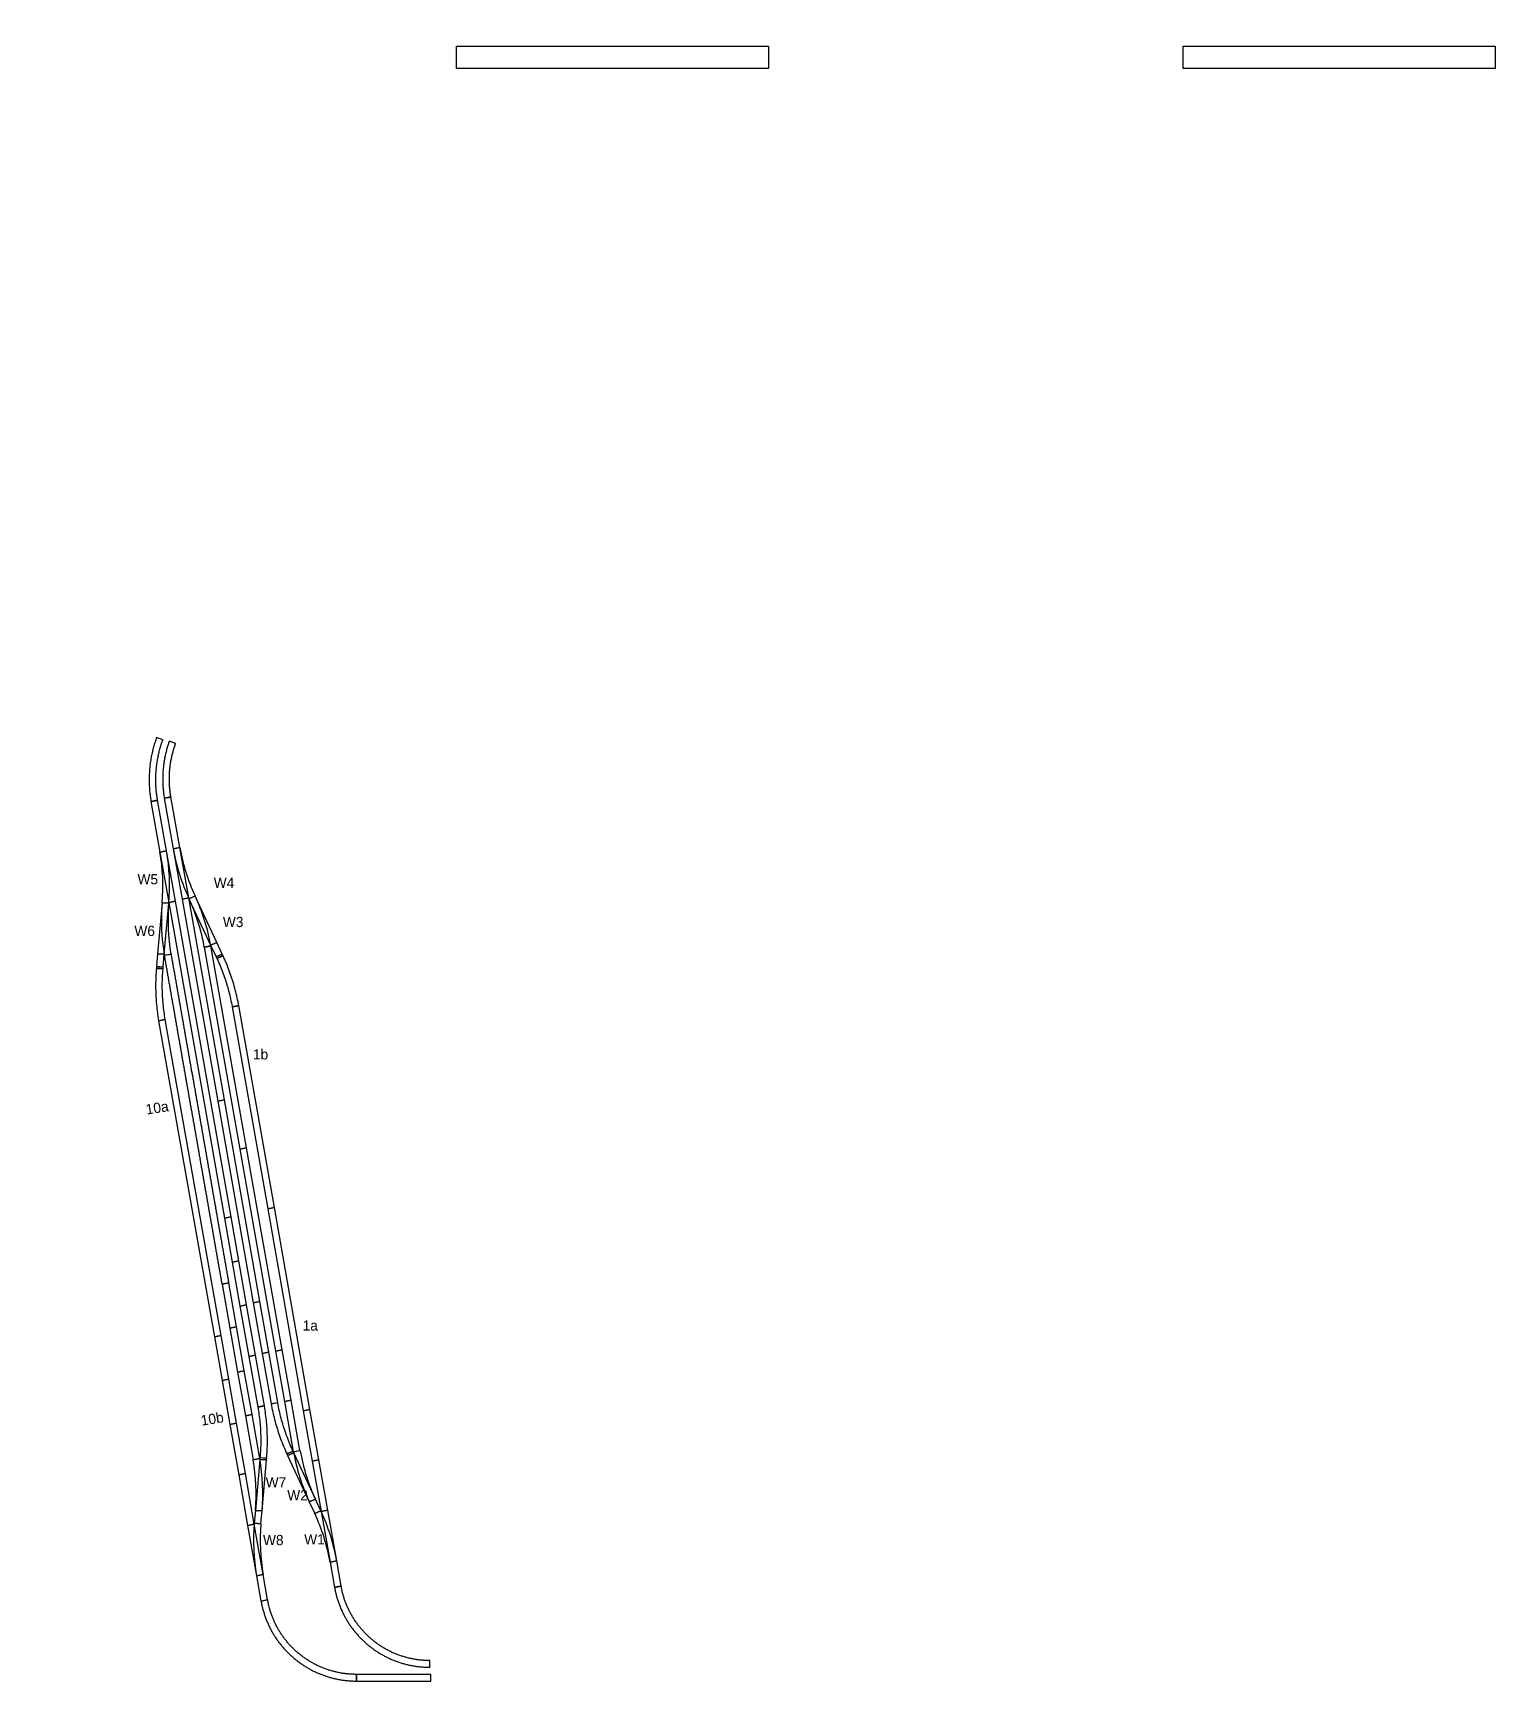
# Model space of a CAD drawing. Extents: x 0 to 6560, y -7397 to 0.
import ezdxf

# ---------------------------------------------------------------- set-up
doc = ezdxf.new("R2010")
doc.units = 0
for name, color, linetype in [('000', 1, 'CONTINUOUS'), ('010', 1, 'CONTINUOUS'), ('013', 1, 'CONTINUOUS'), ('Fiddya_Bo', 1, 'CONTINUOUS'), ('Hoofdbaan_Z', 1, 'CONTINUOUS')]:
    doc.layers.add(name, color=color, linetype=linetype)

# ---------------------------------------------------------------- blocks, each defined once
blk = doc.blocks.new('1608')
at = {"layer": 'Hoofdbaan_Z'}
blk.add_line((15.385298, -235.073866), (44.929545, -229.864502), dxfattribs=at)
blk.add_polyline3d([(35.046452, -1.875278, 0), (5.046452, 0.124722, 0), (-15, -229, 0), (15, -231, 0)], close=True, dxfattribs=at)
for radius in [903, 873]:
    blk.add_arc((904.667131, -78.272016), radius, -185.000158, -170.000158, dxfattribs=at)
blk = doc.blocks.new('1623')
at = {"layer": '010'}
blk.add_line((-15.385298, 235.073866), (-44.929545, 229.864502), dxfattribs=at)
blk.add_polyline3d([(-35.046452, 1.875278, 0), (-5.046452, -0.124722, 0), (15, 229, 0), (-15, 231, 0)], close=True, dxfattribs=at)
for radius in [873, 903]:
    blk.add_arc((-904.667131, 78.272016), radius, -5.000158, 9.999842, dxfattribs=at)
blk = doc.blocks.new('1624')
at = {"layer": '010'}
blk.add_polyline3d([(-15.695985, 1.030332, 0), (14.304015, -0.969668, 0), (15, 7, 0), (-15, 9, 0)], close=True, dxfattribs=at)
blk = doc.blocks.new('1614')
at = {"layer": 'Hoofdbaan_Z'}
blk.add_polyline3d([(5.203556, 3.065119, 0), (4.461506, -5.934302, 0), (3.809485, -14.940693, 0), (3.24756, -23.953155, 0), (2.775786, -32.970785, 0), (2.39421, -41.992681, 0), (2.10287, -51.017943, 0), (1.901797, -60.045666, 0), (1.791009, -69.074949, 0), (1.770518, -78.104888, 0), (1.840326, -87.134581, 0), (2.000426, -96.163124, 0), (2.250802, -105.189614, 0), (2.591428, -114.21315, 0), (3.022272, -123.232828, 0), (3.543289, -132.247747, 0), (4.154428, -141.257005, 0), (4.855628, -150.259701, 0), (5.646817, -159.254935, 0), (6.527918, -168.241808, 0), (7.498843, -177.21942, 0), (8.559493, -186.186875, 0), (9.709763, -195.143275, 0), (10.949539, -204.087724, 0), (12.278695, -213.019329, 0), (13.6971, -221.937196, 0), (15.20461, -230.840433, 0), (15.485318, -232.440849, 0), (45.029565, -227.231485, 0), (45.029565, -227.231485, 0), (43.556652, -218.626673, 0), (42.169859, -210.007562, 0), (40.869325, -201.375015, 0), (39.655181, -192.729894, 0), (38.527546, -184.073064, 0), (37.486535, -175.40539, 0), (36.532252, -166.72774, 0), (35.664791, -158.040982, 0), (34.884239, -149.345983, 0), (34.190676, -140.643614, 0), (33.584169, -131.934744, 0), (33.06478, -123.220244, 0), (32.63256, -114.500987, 0), (32.287553, -105.777843, 0), (32.029793, -97.051686, 0), (31.859306, -88.323387, 0), (31.776109, -79.59382, 0), (31.780211, -70.863857, 0), (31.87161, -62.134372, 0), (32.050299, -53.406237, 0), (32.316258, -44.680326, 0), (32.669462, -35.95751, 0), (33.109875, -27.238663, 0), (33.637452, -18.524655, 0), (34.252142, -9.816359, 0), (34.953883, -1.114645, 0), (35.089389, 0.450365, 0)], close=True, dxfattribs=at)
blk = doc.blocks.new('1625')
at = {"layer": 'Hoofdbaan_Z'}
blk.add_polyline3d([(-5.203556, -3.065119, 0), (-4.461506, 5.934302, 0), (-3.809485, 14.940693, 0), (-3.24756, 23.953155, 0), (-2.775786, 32.970785, 0), (-2.39421, 41.992681, 0), (-2.10287, 51.017943, 0), (-1.901797, 60.045666, 0), (-1.791009, 69.074949, 0), (-1.770518, 78.104888, 0), (-1.840326, 87.134581, 0), (-2.000426, 96.163124, 0), (-2.250802, 105.189614, 0), (-2.591428, 114.21315, 0), (-3.022272, 123.232828, 0), (-3.543289, 132.247747, 0), (-4.154428, 141.257005, 0), (-4.855628, 150.259701, 0), (-5.646817, 159.254935, 0), (-6.527918, 168.241808, 0), (-7.498843, 177.21942, 0), (-8.559493, 186.186875, 0), (-9.709763, 195.143275, 0), (-10.949539, 204.087724, 0), (-12.278695, 213.019329, 0), (-13.6971, 221.937196, 0), (-15.20461, 230.840433, 0), (-15.485318, 232.440849, 0), (-45.029565, 227.231485, 0), (-45.029565, 227.231485, 0), (-43.556652, 218.626673, 0), (-42.169859, 210.007562, 0), (-40.869325, 201.375015, 0), (-39.655181, 192.729894, 0), (-38.527546, 184.073064, 0), (-37.486535, 175.40539, 0), (-36.532252, 166.72774, 0), (-35.664791, 158.040982, 0), (-34.884239, 149.345983, 0), (-34.190676, 140.643614, 0), (-33.584169, 131.934744, 0), (-33.06478, 123.220244, 0), (-32.63256, 114.500987, 0), (-32.287553, 105.777843, 0), (-32.029793, 97.051686, 0), (-31.859306, 88.323387, 0), (-31.776109, 79.59382, 0), (-31.780211, 70.863857, 0), (-31.87161, 62.134372, 0), (-32.050299, 53.406237, 0), (-32.316258, 44.680326, 0), (-32.669462, 35.95751, 0), (-33.109875, 27.238663, 0), (-33.637452, 18.524655, 0), (-34.252142, 9.816359, 0), (-34.953883, 1.114645, 0), (-35.089389, -0.450365, 0)], close=True, dxfattribs=at)
blk = doc.blocks.new('1622')
at = {"layer": '010'}
blk.add_line((-15.221399, 228.5329), (-45.107232, 231.147654), dxfattribs=at)
blk.add_polyline3d([(-35.053766, -4.751256, 0), (-5.053766, 1.248744, 0), (-44.991803, 227.752261, 0), (-74.991803, 221.752261, 0)], close=True, dxfattribs=at)
for radius in [903, 873]:
    blk.add_arc((854.456363, 152.443539), radius, -185.000158, -170.000158, dxfattribs=at)
blk = doc.blocks.new('1680')
at = {"layer": 'Hoofdbaan_Z'}
blk.add_polyline3d([(20.002392, -1.218013, 0), (-9.997608, 0.781987, 0), (-15, -56.499999, 0), (15, -58.499999, 0)], close=True, dxfattribs=at)
blk = doc.blocks.new('1632')
at = {"layer": 'Hoofdbaan_Z'}
blk.add_line((-157.83121, 93.683924), (-130.641459, 106.361363), dxfattribs=at)
blk.add_polyline3d([(-198.935285, 324.110922, 0), (-228.935285, 318.110922, 0), (-189.005444, 91.60351, 0), (-159.005444, 97.60351, 0)], close=True, dxfattribs=at)
for radius in [903, 873]:
    blk.add_arc((660.580289, 475.274828), radius, -170.002337, -155.002337, dxfattribs=at)
blk = doc.blocks.new('1621')
at = {"layer": 'Hoofdbaan_Z'}
blk.add_polyline3d([(34.589924, 7.34295, 0), (4.589924, 1.34295, 0), (44.52838, -225.16294, 0), (74.52838, -219.16294, 0)], close=True, dxfattribs=at)
blk = doc.blocks.new('1617')
at = {"layer": 'Hoofdbaan_Z'}
blk.add_polyline3d([(15, 3, 0), (-15, -3, 0), (24.938457, -229.505893, 0), (54.938457, -223.505893, 0)], close=True, dxfattribs=at)
blk = doc.blocks.new('1631')
at = {"layer": 'Hoofdbaan_Z'}
blk.add_line((-298.106689, 67.180965), (-268.562244, 72.389205), dxfattribs=at)
blk.add_polyline3d([(-339.033417, 296.873363, 0), (-367.033417, 284.873363, 0), (-269.839721, 76.418607, 0), (-241.839721, 88.418607, 0)], close=True, dxfattribs=at)
for radius in [903, 873]:
    blk.add_arc((-1157.850041, -84.378821), radius, 9.997663, 24.997663, dxfattribs=at)
blk = doc.blocks.new('1651')
at = {"layer": 'Hoofdbaan_Z'}
blk.add_polyline3d([(7.566048, 4.186999, 0), (5.892095, -0.484095, 0), (4.264937, -5.171695, 0), (2.684734, -9.875332, 0), (1.151647, -14.594535, 0), (-0.334173, -19.328833, 0), (-1.772576, -24.077753, 0), (-3.163419, -28.840818, 0), (-4.506562, -33.617554, 0), (-5.801872, -38.407482, 0), (-7.049219, -43.210124, 0), (-8.248477, -48.024998, 0), (-9.399528, -52.851625, 0), (-10.502256, -57.68952, 0), (-11.55655, -62.5382, 0), (-12.562306, -67.397181, 0), (-13.519422, -72.265976, 0), (-14.427803, -77.144099, 0), (-15.287359, -82.031062, 0), (-16.098003, -86.926375, 0), (-16.859654, -91.829551, 0), (-17.572235, -96.740097, 0), (-18.235677, -101.657524, 0), (-18.849912, -106.581339, 0), (-19.414879, -111.51105, 0), (-19.930521, -116.446164, 0), (-20.396788, -121.386187, 0), (-20.813631, -126.330627, 0), (-21.18101, -131.278987, 0), (-21.498888, -136.230774, 0), (-21.767233, -141.185492, 0), (-21.986019, -146.142646, 0), (-22.155222, -151.101739, 0), (-22.274828, -156.062277, 0), (-22.344822, -161.023762, 0), (-22.365199, -165.9857, 0), (-22.335957, -170.947593, 0), (-22.257097, -175.908946, 0), (-22.128629, -180.869262, 0), (-21.950566, -185.828045, 0), (-21.722924, -190.7848, 0), (-21.445726, -195.73903, 0), (-21.119001, -200.690241, 0), (-20.742782, -205.637937, 0), (-20.317104, -210.581624, 0), (-19.842013, -215.520807, 0), (-19.317553, -220.454992, 0), (-18.743779, -225.383686, 0), (-18.120748, -230.306395, 0), (-17.448521, -235.222629, 0), (-16.727167, -240.131894, 0), (-15.956757, -245.033701, 0), (-15.137368, -249.927558, 0), (-14.830519, -251.686708, 0), (14.713926, -246.478468, 0), (14.713926, -246.478468, 0), (13.927535, -241.883291, 0), (13.187134, -237.28048, 0), (12.492798, -232.670495, 0), (11.844595, -228.053798, 0), (11.242591, -223.430849, 0), (10.686846, -218.802112, 0), (10.177415, -214.168048, 0), (9.714349, -209.529122, 0), (9.297695, -204.885798, 0), (8.927495, -200.238539, 0), (8.603785, -195.587811, 0), (8.326597, -190.934078, 0), (8.09596, -186.277806, 0), (7.911896, -181.61946, 0), (7.774424, -176.959507, 0), (7.683558, -172.298412, 0), (7.639307, -167.636641, 0), (7.641674, -162.974661, 0), (7.690661, -158.312938, 0), (7.786261, -153.651938, 0), (7.928467, -148.992127, 0), (8.117262, -144.333971, 0), (8.352628, -139.677935, 0), (8.634543, -135.024486, 0), (8.962977, -130.374089, 0), (9.337898, -125.727209, 0), (9.759268, -121.08431, 0), (10.227045, -116.445857, 0), (10.741183, -111.812313, 0), (11.301629, -107.184143, 0), (11.908329, -102.561808, 0), (12.56122, -97.945771, 0), (13.260239, -93.336494, 0), (14.005315, -88.734437, 0), (14.796373, -84.140062, 0), (15.633335, -79.553826, 0), (16.516116, -74.976189, 0), (17.444629, -70.407609, 0), (18.418781, -65.848542, 0), (19.438473, -61.299444, 0), (20.503605, -56.76077, 0), (21.61407, -52.232975, 0), (22.769756, -47.71651, 0), (23.970549, -43.211828, 0), (25.216327, -38.719379, 0), (26.506967, -34.239612, 0), (27.84234, -29.772976, 0), (29.222311, -25.319916, 0), (30.646743, -20.880878, 0), (32.115494, -16.456306, 0), (33.628416, -12.046643, 0), (35.185358, -7.652329, 0), (35.756408, -6.074755, 0)], close=True, dxfattribs=at)
blk = doc.blocks.new('1683')
at = {"layer": 'Hoofdbaan_Z'}
blk.add_polyline3d([(14, 6, 0), (-14, -6, 0), (10.300549, -58.112698, 0), (38.300549, -46.112698, 0)], close=True, dxfattribs=at)
blk = doc.blocks.new('1618')
at = {"layer": 'Hoofdbaan_Z'}
blk.add_polyline3d([(15, 3, 0), (-15, -3, 0), (24.938457, -229.505893, 0), (54.938457, -223.505893, 0)], close=True, dxfattribs=at)
blk = doc.blocks.new('1648')
at = {"layer": 'Hoofdbaan_Z'}
blk.add_polyline3d([(-13.981795, 5.120419, 0), (-15.863358, -0.130632, 0), (-17.692317, -5.400237, 0), (-19.46849, -10.687867, 0), (-21.191699, -15.992995, 0), (-22.861771, -21.315089, 0), (-24.47854, -26.653617, 0), (-26.041843, -32.008046, 0), (-27.551525, -37.377839, 0), (-29.007434, -42.762461, 0), (-30.409425, -48.161373, 0), (-31.757358, -53.574034, 0), (-33.051097, -58.999904, 0), (-34.290515, -64.438439, 0), (-35.475486, -69.889097, 0), (-36.605891, -75.351332, 0), (-37.681619, -80.824597, 0), (-38.702562, -86.308346, 0), (-39.668617, -91.80203, 0), (-40.579687, -97.305099, 0), (-41.435682, -102.817005, 0), (-42.236517, -108.337194, 0), (-42.98211, -113.865115, 0), (-43.672388, -119.400216, 0), (-44.307281, -124.941943, 0), (-44.886726, -130.489741, 0), (-45.410665, -136.043057, 0), (-45.879045, -141.601334, 0), (-46.291821, -147.164017, 0), (-46.648949, -152.730549, 0), (-46.950396, -158.300375, 0), (-47.19613, -163.872936, 0), (-47.386127, -169.447676, 0), (-47.520368, -175.024037, 0), (-47.59884, -180.601462, 0), (-47.621535, -186.179392, 0), (-47.58845, -191.757271, 0), (-47.499588, -197.33454, 0), (-47.35496, -202.910641, 0), (-47.154579, -208.485018, 0), (-46.898464, -214.057112, 0), (-46.586643, -219.626366, 0), (-46.219146, -225.192223, 0), (-45.796009, -230.754128, 0), (-45.317275, -236.311523, 0), (-44.782993, -241.863853, 0), (-44.193214, -247.410562, 0), (-43.547999, -252.951097, 0), (-42.847412, -258.484902, 0), (-42.091523, -264.011425, 0), (-41.280407, -269.530113, 0), (-40.414146, -275.040414, 0), (-39.492826, -280.541777, 0), (-39.147808, -282.519301, 0), (-9.603561, -277.309937, 0), (-9.603561, -277.309937, 0), (-10.494058, -272.107623, 0), (-11.332488, -266.896665, 0), (-12.118767, -261.677583, 0), (-12.852817, -256.450899, 0), (-13.534564, -251.217136, 0), (-14.16394, -245.976818, 0), (-14.740883, -240.730468, 0), (-15.265334, -235.478611, 0), (-15.737241, -230.221772, 0), (-16.156557, -224.960477, 0), (-16.523241, -219.695252, 0), (-16.837254, -214.426623, 0), (-17.098566, -209.155118, 0), (-17.307151, -203.881263, 0), (-17.462988, -198.605586, 0), (-17.566061, -193.328615, 0), (-17.616361, -188.050876, 0), (-17.613881, -182.772899, 0), (-17.558622, -177.49521, 0), (-17.450591, -172.218338, 0), (-17.289796, -166.94281, 0), (-17.076256, -161.669153, 0), (-16.80999, -156.397896, 0), (-16.491026, -151.129565, 0), (-16.119396, -145.864686, 0), (-15.695136, -140.603788, 0), (-15.218289, -135.347395, 0), (-14.688903, -130.096033, 0), (-14.107031, -124.850227, 0), (-13.472731, -119.610502, 0), (-12.786066, -114.377382, 0), (-12.047105, -109.151391, 0), (-11.255922, -103.93305, 0), (-10.412596, -98.722882, 0), (-9.517212, -93.521407, 0), (-8.569858, -88.329146, 0), (-7.57063, -83.146618, 0), (-6.519627, -77.974342, 0), (-5.416955, -72.812834, 0), (-4.262724, -67.66261, 0), (-3.05705, -62.524186, 0), (-1.800052, -57.398076, 0), (-0.491857, -52.284791, 0), (0.867405, -47.184844, 0), (2.277598, -42.098745, 0), (3.73858, -37.027001, 0), (5.250205, -31.970121, 0), (6.812323, -26.928609, 0), (8.424777, -21.90297, 0), (10.087406, -16.893707, 0), (11.800044, -11.901321, 0), (13.562519, -6.92631, 0), (14.208956, -5.140263, 0)], close=True, dxfattribs=at)
blk = doc.blocks.new('1607')
at = {"layer": 'Hoofdbaan_Z'}
blk.add_line((-4.737971, -230.282416), (25.147863, -232.89717), dxfattribs=at)
blk.add_polyline3d([(15.091847, 3.016195, 0), (-14.908153, -2.983805, 0), (25.032434, -229.501777, 0), (55.032434, -223.501777, 0)], close=True, dxfattribs=at)
for radius in [903, 873]:
    blk.add_arc((-874.415733, -154.193055), radius, -5.000158, 9.999842, dxfattribs=at)
blk = doc.blocks.new('1613')
at = {"layer": 'Hoofdbaan_Z'}
blk.add_polyline3d([(-15, 1, 0), (15, -1, 0), (15.695985, 6.969668, 0), (-14.304015, 8.969668, 0)], close=True, dxfattribs=at)
blk = doc.blocks.new('1681')
at = {"layer": '010'}
blk.add_polyline3d([(15, -1, 0), (-15, 1, 0), (-20.002392, -56.281987, 0), (9.997608, -58.281987, 0)], close=True, dxfattribs=at)
blk = doc.blocks.new('1682')
at = {"layer": 'Hoofdbaan_Z'}
blk.add_polyline3d([(34.528649, 7.32772, 0), (4.528649, 1.32772, 0), (44.415012, -224.882731, 0), (74.415012, -218.882731, 0)], close=True, dxfattribs=at)
blk = doc.blocks.new('2025')
at = {"layer": '000'}
for p, q in [((0, -5), (1400, -5)), ((0, -105), (0, -5)), ((1400, -5), (1400, -105)), ((1400, -105), (0, -105))]:
    blk.add_line(p, q, dxfattribs=at)
blk.add_circle((0, -5), 0, dxfattribs=at)
blk.add_circle((0, -5), 0, dxfattribs=at)
blk = doc.blocks.new('2105')
at = {"layer": '000'}
for p, q in [((0, -5), (1400, -5)), ((0, -105), (0, -5)), ((1400, -5), (1400, -105)), ((1400, -105), (0, -105))]:
    blk.add_line(p, q, dxfattribs=at)
blk.add_circle((0, -5), 0, dxfattribs=at)
blk.add_circle((0, -5), 0, dxfattribs=at)
blk = doc.blocks.new('2117')
at = {"layer": '000'}
for p, q in [((0, -5), (1400, -5)), ((0, -105), (0, -5)), ((1400, -5), (1400, -105)), ((1400, -105), (0, -105))]:
    blk.add_line(p, q, dxfattribs=at)
blk.add_circle((0, -5), 0, dxfattribs=at)
blk.add_circle((0, -5), 0, dxfattribs=at)
blk = doc.blocks.new('2024')
at = {"layer": '000'}
for p, q in [((0, -5), (1400, -5)), ((0, -105), (0, -5)), ((1400, -5), (1400, -105)), ((1400, -105), (0, -105))]:
    blk.add_line(p, q, dxfattribs=at)
blk.add_circle((0, -5), 0, dxfattribs=at)
blk.add_circle((0, -5), 0, dxfattribs=at)
blk = doc.blocks.new('2104')
at = {"layer": '000'}
for p, q in [((0, -5), (1400, -5)), ((0, -105), (0, -5)), ((1400, -5), (1400, -105)), ((1400, -105), (0, -105))]:
    blk.add_line(p, q, dxfattribs=at)
blk.add_circle((0, -5), 0, dxfattribs=at)
blk.add_circle((0, -5), 0, dxfattribs=at)
blk = doc.blocks.new('2118')
at = {"layer": '000'}
for p, q in [((0, -5), (1400, -5)), ((0, -105), (0, -5)), ((1400, -5), (1400, -105)), ((1400, -105), (0, -105))]:
    blk.add_line(p, q, dxfattribs=at)
blk.add_circle((0, -5), 0, dxfattribs=at)
blk.add_circle((0, -5), 0, dxfattribs=at)
blk = doc.blocks.new('2412')
at = {"layer": 'Hoofdbaan_Z'}
blk.add_polyline3d([(15.037286, 3.006574, 0), (-14.962714, -2.993426, 0), (24.974634, -229.493031, 1.714146), (54.974634, -223.493031, 1.714146)], close=True, dxfattribs=at)
blk = doc.blocks.new('2413')
at = {"layer": 'Hoofdbaan_Z'}
blk.add_polyline3d([(15, 3, 0), (-15, -3, 0), (24.937924, -229.499501, 1.714146), (54.937924, -223.499501, 1.714146)], close=True, dxfattribs=at)
blk = doc.blocks.new('2439')
at = {"layer": '000'}
for p, q in [((0, -5), (1400, -5)), ((0, -105), (0, -5)), ((1400, -5), (1400, -105)), ((1400, -105), (0, -105))]:
    blk.add_line(p, q, dxfattribs=at)
blk.add_circle((0, -5), 0, dxfattribs=at)
blk.add_circle((0, -5), 0, dxfattribs=at)
blk = doc.blocks.new('2440')
at = {"layer": '000'}
for p, q in [((0, -5), (1400, -5)), ((0, -105), (0, -5)), ((1400, -5), (1400, -105)), ((1400, -105), (0, -105))]:
    blk.add_line(p, q, dxfattribs=at)
blk.add_circle((0, -5), 0, dxfattribs=at)
blk.add_circle((0, -5), 0, dxfattribs=at)
blk = doc.blocks.new('2454')
at = {"layer": '000'}
for p, q in [((0, -5), (1400, -5)), ((0, -105), (0, -5)), ((1400, -5), (1400, -105)), ((1400, -105), (0, -105))]:
    blk.add_line(p, q, dxfattribs=at)
blk.add_circle((0, -5), 0, dxfattribs=at)
blk.add_circle((0, -5), 0, dxfattribs=at)
blk = doc.blocks.new('2455')
at = {"layer": '000'}
for p, q in [((0, -5), (1400, -5)), ((0, -105), (0, -5)), ((1400, -5), (1400, -105)), ((1400, -105), (0, -105))]:
    blk.add_line(p, q, dxfattribs=at)
blk.add_circle((0, -5), 0, dxfattribs=at)
blk.add_circle((0, -5), 0, dxfattribs=at)
blk = doc.blocks.new('2504')
at = {"layer": '000'}
for p, q in [((0, -5), (1400, -5)), ((0, -105), (0, -5)), ((1400, -5), (1400, -105)), ((1400, -105), (0, -105))]:
    blk.add_line(p, q, dxfattribs=at)
blk.add_circle((0, -5), 0, dxfattribs=at)
blk.add_circle((0, -5), 0, dxfattribs=at)
blk = doc.blocks.new('2505')
at = {"layer": '000'}
for p, q in [((0, -5), (1400, -5)), ((0, -105), (0, -5)), ((1400, -5), (1400, -105)), ((1400, -105), (0, -105))]:
    blk.add_line(p, q, dxfattribs=at)
blk.add_circle((0, -5), 0, dxfattribs=at)
blk.add_circle((0, -5), 0, dxfattribs=at)
blk = doc.blocks.new('2509')
at = {"layer": '000'}
for p, q in [((0, -5), (1400, -5)), ((0, -105), (0, -5)), ((1400, -5), (1400, -105)), ((1400, -105), (0, -105))]:
    blk.add_line(p, q, dxfattribs=at)
blk.add_circle((0, -5), 0, dxfattribs=at)
blk.add_circle((0, -5), 0, dxfattribs=at)
blk = doc.blocks.new('2510')
at = {"layer": '000'}
for p, q in [((0, -5), (1400, -5)), ((0, -105), (0, -5)), ((1400, -5), (1400, -105)), ((1400, -105), (0, -105))]:
    blk.add_line(p, q, dxfattribs=at)
blk.add_circle((0, -5), 0, dxfattribs=at)
blk.add_circle((0, -5), 0, dxfattribs=at)
blk = doc.blocks.new('2514')
at = {"layer": '000'}
for p, q in [((0, -5), (1400, -5)), ((0, -105), (0, -5)), ((1400, -5), (1400, -105)), ((1400, -105), (0, -105))]:
    blk.add_line(p, q, dxfattribs=at)
blk.add_circle((0, -5), 0, dxfattribs=at)
blk.add_circle((0, -5), 0, dxfattribs=at)
blk = doc.blocks.new('2515')
at = {"layer": '000'}
for p, q in [((0, -5), (1400, -5)), ((0, -105), (0, -5)), ((1400, -5), (1400, -105)), ((1400, -105), (0, -105))]:
    blk.add_line(p, q, dxfattribs=at)
blk.add_circle((0, -5), 0, dxfattribs=at)
blk.add_circle((0, -5), 0, dxfattribs=at)
blk = doc.blocks.new('2519')
at = {"layer": '000'}
for p, q in [((0, -5), (1400, -5)), ((0, -105), (0, -5)), ((1400, -5), (1400, -105)), ((1400, -105), (0, -105))]:
    blk.add_line(p, q, dxfattribs=at)
blk.add_circle((0, -5), 0, dxfattribs=at)
blk.add_circle((0, -5), 0, dxfattribs=at)
blk = doc.blocks.new('2520')
at = {"layer": '000'}
for p, q in [((0, -5), (1400, -5)), ((0, -105), (0, -5)), ((1400, -5), (1400, -105)), ((1400, -105), (0, -105))]:
    blk.add_line(p, q, dxfattribs=at)
blk.add_circle((0, -5), 0, dxfattribs=at)
blk.add_circle((0, -5), 0, dxfattribs=at)
blk = doc.blocks.new('2562')
at = {"layer": 'Hoofdbaan_Z'}
blk.add_polyline3d([(-15, -3, 0), (15, 3, 0), (-19.729093, 199.961646, 0), (-49.729093, 193.961646, 0)], close=True, dxfattribs=at)
blk = doc.blocks.new('2563')
at = {"layer": 'Hoofdbaan_Z'}
blk.add_polyline3d([(-15, -3, 0), (15, 3, 0), (-19.729093, 199.961646, 0), (-49.729093, 193.961646, 0)], close=True, dxfattribs=at)
blk = doc.blocks.new('2565')
at = {"layer": 'Hoofdbaan_Z'}
blk.add_polyline3d([(-15, -3, 0), (15, 3, 0), (-19.729093, 199.961646, 0), (-49.729093, 193.961646, 0)], close=True, dxfattribs=at)
blk = doc.blocks.new('2566')
at = {"layer": 'Hoofdbaan_Z'}
blk.add_polyline3d([(-15, -3, 0), (15, 3, 0), (-19.729093, 199.961646, 0), (-49.729093, 193.961646, 0)], close=True, dxfattribs=at)
blk = doc.blocks.new('2567')
at = {"layer": 'Hoofdbaan_Z'}
blk.add_polyline3d([(-15, -3, 0), (15, 3, 0), (-19.729093, 199.961646, 0), (-49.729093, 193.961646, 0)], close=True, dxfattribs=at)
blk = doc.blocks.new('2568')
at = {"layer": 'Hoofdbaan_Z'}
blk.add_polyline3d([(-15, -3, 0), (15, 3, 0), (-19.729093, 199.961646, 0), (-49.729093, 193.961646, 0)], close=True, dxfattribs=at)
blk = doc.blocks.new('2570')
at = {"layer": 'Hoofdbaan_Z'}
blk.add_polyline3d([(-15, -3, 0), (15, 3, 0), (-19.729512, 199.961572, 0), (-49.729512, 193.961572, 0)], close=True, dxfattribs=at)
blk = doc.blocks.new('2571')
at = {"layer": 'Hoofdbaan_Z'}
blk.add_polyline3d([(-15, -3, 0), (15, 3, 0), (-19.729512, 199.961572, 0), (-49.729512, 193.961572, 0)], close=True, dxfattribs=at)
blk = doc.blocks.new('2573')
at = {"layer": 'Hoofdbaan_Z'}
blk.add_polyline3d([(15.002931, 3.000532, 0), (-14.997069, -2.999468, 0), (234.993735, -1420.790128, 249.999894), (264.993735, -1414.790128, 249.999894)], close=True, dxfattribs=at)
blk = doc.blocks.new('2574')
at = {"layer": 'Hoofdbaan_Z'}
blk.add_polyline3d([(15, 3, 0), (15, -1, 0.7), (16, -5, 1.4), (17, -9, 1.9), (17, -13, 2.6), (18, -16, 3.3), (19, -20, 4), (19, -24, 4.7), (20, -28, 5.2), (21, -32, 5.9), (21, -35, 6.6), (22, -39, 7.3), (23, -43, 7.9), (23, -47, 8.5), (24, -51, 9.2), (25, -54, 9.9), (25, -58, 10.6), (26, -62, 11.2), (27, -66, 11.8), (27, -70, 12.5), (28, -73, 13.1), (29, -77, 13.8), (30, -81, 14.5), (30, -85, 15), (31, -89, 15.7), (32, -92, 16.4), (32, -96, 17.1), (33, -100, 17.8), (34, -104, 18.5), (34, -108, 19), (35, -112, 19.7), (36, -115, 20.4), (36, -119, 21.1), (37, -123, 21.8), (38, -127, 22.3), (38, -131, 23), (39, -134, 23.7), (40, -138, 24.4), (40, -142, 25.1), (41, -146, 25.7), (42, -150, 26.3), (42, -154, 27), (43, -157, 27.7), (44, -161, 28.4), (44, -165, 29), (45, -169, 29.6), (46, -173, 30.3), (46, -177, 30.9), (47, -180, 31.6), (48, -184, 32.3), (48, -188, 33), (49, -192, 33.5), (50, -196, 34.2), (50, -199, 34.9), (51, -203, 35.6), (52, -207, 36.3), (52, -211, 37), (53, -215, 37.5), (54, -219, 38.2), (54, -222, 38.9), (55, -226, 39.6), (56, -230, 40.3), (56, -234, 41), (57, -238, 41.5), (58, -242, 42.2), (58, -246, 42.9), (59, -249, 43.5), (60, -253, 44.2), (60, -257, 44.9), (61, -261, 45.4), (62, -265, 46.1), (62, -269, 46.8), (63, -272, 47.5), (64, -276, 48.2), (65, -280, 48.9), (65, -284, 49.6), (66, -288, 50.1), (67, -292, 50.8), (67, -295, 51.5), (68, -299, 52.2), (69, -303, 52.9), (69, -307, 53.6), (70, -311, 54.1), (71, -315, 54.8), (71, -319, 55.5), (72, -322, 56.2), (73, -326, 56.9), (73, -330, 57.6), (74, -334, 58.2), (75, -338, 58.8), (75, -342, 59.5), (76, -345, 60.1), (77, -349, 60.8), (77, -353, 61.5), (78, -357, 62.2), (79, -361, 62.7), (79, -365, 63.4), (80, -369, 64.1), (81, -372, 64.8), (81, -376, 65.5), (82, -380, 66.2), (83, -384, 66.9), (83, -388, 67.4), (84, -392, 68.1), (85, -396, 68.8), (85, -399, 69.5), (86, -403, 70.2), (87, -407, 70.9), (87, -411, 71.6), (88, -415, 72.1), (89, -419, 72.8), (90, -423, 73.5), (90, -426, 74.1), (91, -430, 74.8), (92, -434, 75.5), (92, -438, 76.2), (93, -442, 76.7), (94, -446, 77.4), (94, -450, 78.1), (95, -453, 78.8), (96, -457, 79.5), (96, -461, 80.2), (97, -465, 80.9), (98, -469, 81.6), (98, -473, 82.1), (99, -477, 82.8), (100, -480, 83.5), (100, -484, 84.2), (101, -488, 84.8), (102, -492, 85.5), (102, -496, 86.2), (103, -500, 86.7), (104, -504, 87.4), (104, -508, 88.1), (105, -511, 88.8), (106, -515, 89.5), (106, -519, 90.2), (107, -523, 90.9), (108, -527, 91.4), (108, -531, 92.1), (109, -535, 92.8), (110, -538, 93.5), (111, -542, 94.2), (111, -546, 94.9), (112, -550, 95.6), (113, -554, 96.3), (113, -558, 96.8), (114, -562, 97.5), (115, -566, 98.2), (115, -569, 98.8), (116, -573, 99.5), (117, -577, 100.2), (117, -581, 100.9), (118, -585, 101.4), (119, -589, 102.1), (119, -593, 102.8), (120, -597, 103.5), (121, -600, 104.2), (121, -604, 104.9), (122, -608, 105.6), (123, -612, 106.3), (123, -616, 106.8), (124, -620, 107.5), (125, -624, 108.2), (125, -627, 108.9), (126, -631, 109.5), (127, -635, 110.2), (127, -639, 110.9), (128, -643, 111.6), (129, -647, 112.2), (130, -651, 112.8), (130, -655, 113.5), (131, -658, 114.2), (132, -662, 114.9), (132, -666, 115.6), (133, -670, 116.3), (134, -674, 117), (134, -678, 117.5), (135, -682, 118.2), (136, -686, 118.9), (136, -689, 119.6), (137, -693, 120.3), (138, -697, 121), (138, -701, 121.7), (139, -705, 122.3), (140, -709, 122.9), (140, -713, 123.6), (141, -717, 124.2), (142, -720, 124.9), (142, -724, 125.6), (143, -728, 126.3), (144, -732, 127), (144, -736, 127.5), (145, -740, 128.2), (146, -744, 128.9), (146, -748, 129.6), (147, -751, 130.3), (148, -755, 131), (149, -759, 131.7), (149, -763, 132.4), (150, -767, 132.9), (151, -771, 133.6), (151, -775, 134.3), (152, -779, 135), (153, -782, 135.7), (153, -786, 136.3), (154, -790, 137), (155, -794, 137.7), (155, -798, 138.3), (156, -802, 138.9), (157, -806, 139.6), (157, -809, 140.3), (158, -813, 141), (159, -817, 141.7), (159, -821, 142.4), (160, -825, 143.1), (161, -829, 143.6), (161, -833, 144.3), (162, -837, 145), (163, -840, 145.7), (163, -844, 146.4), (164, -848, 147.1), (165, -852, 147.7), (165, -856, 148.4), (166, -860, 149), (167, -864, 149.6), (168, -868, 150.3), (168, -871, 151), (169, -875, 151.7), (170, -879, 152.4), (170, -883, 153.1), (171, -887, 153.6), (172, -891, 154.3), (172, -895, 155), (173, -899, 155.7), (174, -902, 156.4), (174, -906, 157.1), (175, -910, 157.8), (176, -914, 158.5), (176, -918, 159), (177, -922, 159.7), (178, -926, 160.4), (178, -929, 161.1), (179, -933, 161.7), (180, -937, 162.4), (180, -941, 163.1), (181, -945, 163.8), (182, -949, 164.3), (182, -953, 165), (183, -957, 165.7), (184, -960, 166.4), (184, -964, 167.1), (185, -968, 167.8), (186, -972, 168.5), (186, -976, 169), (187, -980, 169.7), (188, -984, 170.4), (189, -987, 171.1), (189, -991, 171.8), (190, -995, 172.5), (191, -999, 173.2), (191, -1003, 173.7), (192, -1007, 174.4), (193, -1011, 175.1), (193, -1014, 175.7), (194, -1018, 176.4), (195, -1022, 177.1), (195, -1026, 177.8), (196, -1030, 178.5), (197, -1034, 179), (197, -1038, 179.7), (198, -1042, 180.4), (199, -1045, 181.1), (199, -1049, 181.8), (200, -1053, 182.5), (201, -1057, 183.2), (201, -1061, 183.7), (202, -1065, 184.4), (203, -1069, 185.1), (203, -1072, 185.8), (204, -1076, 186.5), (205, -1080, 187.2), (205, -1084, 187.8), (206, -1088, 188.4), (207, -1092, 189.1), (207, -1096, 189.7), (208, -1099, 190.4), (209, -1103, 191.1), (210, -1107, 191.8), (210, -1111, 192.5), (211, -1115, 193), (212, -1119, 193.7), (212, -1122, 194.4), (213, -1126, 195.1), (214, -1130, 195.8), (214, -1134, 196.5), (215, -1138, 197), (216, -1142, 197.7), (216, -1146, 198.4), (217, -1149, 199.1), (218, -1153, 199.8), (218, -1157, 200.5), (219, -1161, 201.1), (220, -1165, 201.7), (220, -1169, 202.4), (221, -1173, 203.1), (222, -1176, 203.7), (222, -1180, 204.4), (223, -1184, 205.1), (224, -1188, 205.7), (224, -1192, 206.4), (225, -1196, 207), (226, -1199, 207.7), (226, -1203, 208.4), (227, -1207, 209.1), (228, -1211, 209.8), (228, -1215, 210.3), (229, -1219, 211), (230, -1222, 211.7), (230, -1226, 212.4), (231, -1230, 213.1), (232, -1234, 213.8), (232, -1238, 214.3), (233, -1242, 215), (234, -1245, 215.7), (234, -1249, 216.4), (235, -1253, 217.1), (236, -1257, 217.7), (237, -1261, 218.3), (237, -1265, 219), (238, -1268, 219.7), (239, -1272, 220.4), (239, -1276, 221), (240, -1280, 221.7), (241, -1284, 222.3), (241, -1288, 222.9), (242, -1291, 223.6), (243, -1295, 224.3), (243, -1299, 225), (244, -1303, 225.7), (245, -1307, 226.2), (245, -1311, 226.9), (246, -1314, 227.6), (247, -1318, 228.3), (247, -1322, 229), (248, -1326, 229.5), (249, -1330, 230.2), (249, -1334, 230.9), (250, -1337, 231.6), (251, -1341, 232.3), (251, -1345, 233), (252, -1349, 233.5), (253, -1353, 234.2), (253, -1356, 234.9), (254, -1360, 235.6), (255, -1364, 236.2), (255, -1368, 236.8), (256, -1372, 237.5), (257, -1376, 238.2), (257, -1379, 238.9), (258, -1383, 239.5), (259, -1387, 240.2), (259, -1391, 240.8), (260, -1395, 241.4), (261, -1398, 242.1), (261, -1402, 242.8), (262, -1406, 243.5), (263, -1410, 244), (263, -1414, 244.7), (264, -1417, 245.4), (265, -1421, 246.1), (265, -1425, 246.8), (266, -1429, 247.3), (267, -1433, 248), (267, -1436, 248.7), (268, -1440, 249.4), (269, -1444, 250.1), (269, -1448, 250.6), (270, -1452, 251.3), (271, -1455, 252), (271, -1459, 252.7), (272, -1463, 253.4), (273, -1467, 253.9), (273, -1471, 254.6), (274, -1474, 253.4), (245, -1480, 253.4), (244, -1476, 255.3), (243, -1472, 254.6), (243, -1468, 253.9), (242, -1464, 253.4), (241, -1461, 252.7), (241, -1457, 252), (240, -1453, 251.3), (239, -1449, 250.6), (239, -1445, 250.1), (238, -1442, 249.4), (237, -1438, 248.7), (237, -1434, 248), (236, -1430, 247.3), (235, -1426, 246.8), (235, -1423, 246.1), (234, -1419, 245.4), (233, -1415, 244.7), (233, -1411, 244), (232, -1407, 243.5), (231, -1404, 242.8), (230, -1400, 242.1), (230, -1396, 241.4), (229, -1392, 240.8), (228, -1388, 240.2), (228, -1385, 239.5), (227, -1381, 238.9), (226, -1377, 238.2), (226, -1373, 237.5), (225, -1369, 236.8), (224, -1365, 236.2), (224, -1362, 235.6), (223, -1358, 234.9), (222, -1354, 234.2), (222, -1350, 233.5), (221, -1346, 233), (220, -1343, 232.3), (220, -1339, 231.6), (219, -1335, 230.9), (218, -1331, 230.2), (218, -1327, 229.5), (217, -1323, 229), (216, -1320, 228.3), (216, -1316, 227.6), (215, -1312, 226.9), (214, -1308, 226.2), (214, -1304, 225.7), (213, -1300, 225), (212, -1297, 224.3), (212, -1293, 223.6), (211, -1289, 222.9), (210, -1285, 222.3), (210, -1281, 221.7), (209, -1277, 221), (208, -1274, 220.4), (208, -1270, 219.7), (207, -1266, 219), (206, -1262, 218.3), (206, -1258, 217.7), (205, -1254, 217.1), (204, -1251, 216.4), (204, -1247, 215.7), (203, -1243, 215), (202, -1239, 214.3), (202, -1235, 213.8), (201, -1231, 213.1), (200, -1228, 212.4), (200, -1224, 211.7), (199, -1220, 211), (198, -1216, 210.3), (198, -1212, 209.8), (197, -1208, 209.1), (196, -1205, 208.4), (195, -1201, 207.7), (195, -1197, 207), (194, -1193, 206.4), (193, -1189, 205.7), (193, -1185, 205.1), (192, -1182, 204.4), (191, -1178, 203.7), (191, -1174, 203.1), (190, -1170, 202.4), (189, -1166, 201.7), (189, -1162, 201.1), (188, -1158, 200.5), (187, -1155, 199.8), (187, -1151, 199.1), (186, -1147, 198.4), (185, -1143, 197.7), (185, -1139, 197), (184, -1135, 196.5), (183, -1132, 195.8), (183, -1128, 195.1), (182, -1124, 194.4), (181, -1120, 193.7), (181, -1116, 193), (180, -1112, 192.5), (179, -1108, 191.8), (179, -1105, 191.1), (178, -1101, 190.4), (177, -1097, 189.7), (177, -1093, 189.1), (176, -1089, 188.4), (175, -1085, 187.8), (175, -1081, 187.2), (174, -1078, 186.5), (173, -1074, 185.8), (173, -1070, 185.1), (172, -1066, 184.4), (171, -1062, 183.7), (170, -1058, 183.2), (170, -1054, 182.5), (169, -1051, 181.8), (168, -1047, 181.1), (168, -1043, 180.4), (167, -1039, 179.7), (166, -1035, 179), (166, -1031, 178.5), (165, -1027, 177.8), (164, -1024, 177.1), (164, -1020, 176.4), (163, -1016, 175.7), (162, -1012, 175.1), (162, -1008, 174.4), (161, -1004, 173.7), (160, -1000, 173.2), (160, -996, 172.5), (159, -993, 171.8), (158, -989, 171.1), (158, -985, 170.4), (157, -981, 169.7), (156, -977, 169), (156, -973, 168.5), (155, -969, 167.8), (154, -966, 167.1), (154, -962, 166.4), (153, -958, 165.7), (152, -954, 165), (152, -950, 164.3), (151, -946, 163.8), (150, -942, 163.1), (149, -939, 162.4), (149, -935, 161.7), (148, -931, 161.1), (147, -927, 160.4), (147, -923, 159.7), (146, -919, 159), (145, -915, 158.5), (145, -911, 157.8), (144, -908, 157.1), (143, -904, 156.4), (143, -900, 155.7), (142, -896, 155), (141, -892, 154.3), (141, -888, 153.6), (140, -884, 153.1), (139, -880, 152.4), (139, -877, 151.7), (138, -873, 151), (137, -869, 150.3), (137, -865, 149.6), (136, -861, 149), (135, -857, 148.4), (135, -853, 147.7), (134, -850, 147.1), (133, -846, 146.4), (133, -842, 145.7), (132, -838, 145), (131, -834, 144.3), (130, -830, 143.6), (130, -826, 143.1), (129, -822, 142.4), (128, -819, 141.7), (128, -815, 141), (127, -811, 140.3), (126, -807, 139.6), (126, -803, 138.9), (125, -799, 138.3), (124, -795, 137.7), (124, -791, 137), (123, -788, 136.3), (122, -784, 135.7), (122, -780, 135), (121, -776, 134.3), (120, -772, 133.6), (120, -768, 132.9), (119, -764, 132.4), (118, -760, 131.7), (118, -757, 131), (117, -753, 130.3), (116, -749, 129.6), (116, -745, 128.9), (115, -741, 128.2), (114, -737, 127.5), (114, -733, 127), (113, -729, 126.3), (112, -726, 125.6), (111, -722, 124.9), (111, -718, 124.2), (110, -714, 123.6), (109, -710, 122.9), (109, -706, 122.3), (108, -702, 121.7), (107, -698, 121), (107, -695, 120.3), (106, -691, 119.6), (105, -687, 118.9), (105, -683, 118.2), (104, -679, 117.5), (103, -675, 117), (103, -671, 116.3), (102, -668, 115.6), (101, -664, 114.9), (101, -660, 114.2), (100, -656, 113.5), (99, -652, 112.8), (99, -648, 112.2), (98, -644, 111.6), (97, -640, 110.9), (97, -637, 110.2), (96, -633, 109.5), (95, -629, 108.9), (95, -625, 108.2), (94, -621, 107.5), (93, -617, 106.8), (93, -613, 106.3), (92, -609, 105.6), (91, -606, 104.9), (90, -602, 104.2), (90, -598, 103.5), (89, -594, 102.8), (88, -590, 102.1), (88, -586, 101.4), (87, -582, 100.9), (86, -578, 100.2), (86, -575, 99.5), (85, -571, 98.8), (84, -567, 98.2), (84, -563, 97.5), (83, -559, 96.8), (82, -555, 96.3), (82, -551, 95.6), (81, -548, 94.9), (80, -544, 94.2), (80, -540, 93.5), (79, -536, 92.8), (78, -532, 92.1), (78, -528, 91.4), (77, -524, 90.9), (76, -520, 90.2), (76, -517, 89.5), (75, -513, 88.8), (74, -509, 88.1), (74, -505, 87.4), (73, -501, 86.7), (72, -497, 86.2), (71, -493, 85.5), (71, -490, 84.8), (70, -486, 84.2), (69, -482, 83.5), (69, -478, 82.8), (68, -474, 82.1), (67, -470, 81.6), (67, -466, 80.9), (66, -463, 80.2), (65, -459, 79.5), (65, -455, 78.8), (64, -451, 78.1), (63, -447, 77.4), (63, -443, 76.7), (62, -439, 76.2), (61, -435, 75.5), (61, -432, 74.8), (60, -428, 74.1), (59, -424, 73.5), (59, -420, 72.8), (58, -416, 72.1), (57, -412, 71.6), (57, -408, 70.9), (56, -405, 70.2), (55, -401, 69.5), (55, -397, 68.8), (54, -393, 68.1), (53, -389, 67.4), (53, -385, 66.9), (52, -381, 66.2), (51, -378, 65.5), (50, -374, 64.8), (50, -370, 64.1), (49, -366, 63.4), (48, -362, 62.7), (48, -358, 62.2), (47, -355, 61.5), (46, -351, 60.8), (46, -347, 60.1), (45, -343, 59.5), (44, -339, 58.8), (44, -335, 58.2), (43, -331, 57.6), (42, -328, 56.9), (42, -324, 56.2), (41, -320, 55.5), (40, -316, 54.8), (40, -312, 54.1), (39, -308, 53.6), (38, -304, 52.9), (38, -301, 52.2), (37, -297, 51.5), (36, -293, 50.8), (36, -289, 50.1), (35, -285, 49.6), (34, -281, 48.9), (34, -278, 48.2), (33, -274, 47.5), (32, -270, 46.8), (32, -266, 46.1), (31, -262, 45.4), (30, -258, 44.9), (30, -255, 44.2), (29, -251, 43.5), (28, -247, 42.9), (28, -243, 42.2), (27, -239, 41.5), (26, -235, 41), (26, -232, 40.3), (25, -228, 39.6), (24, -224, 38.9), (23, -220, 38.2), (23, -216, 37.5), (22, -212, 37), (21, -209, 36.3), (21, -205, 35.6), (20, -201, 34.9), (19, -197, 34.2), (19, -193, 33.5), (18, -189, 33), (17, -186, 32.3), (17, -182, 31.6), (16, -178, 30.9), (15, -174, 30.3), (15, -170, 29.6), (14, -166, 29), (13, -163, 28.4), (13, -159, 27.7), (12, -155, 27), (11, -151, 26.3), (11, -147, 25.7), (10, -143, 25.1), (9, -140, 24.4), (9, -136, 23.7), (8, -132, 23), (7, -128, 22.3), (7, -124, 21.8), (6, -121, 21.1), (5, -117, 20.4), (5, -113, 19.7), (4, -109, 19), (3, -105, 18.5), (3, -101, 17.8), (2, -98, 17.1), (1, -94, 16.4), (1, -90, 15.7), (0, -86, 15), (-1, -82, 14.5), (-1, -79, 13.8), (-2, -75, 13.1), (-3, -71, 12.5), (-3, -67, 11.8), (-4, -63, 11.2), (-5, -60, 10.6), (-5, -56, 9.9), (-6, -52, 9.2), (-7, -48, 8.5), (-7, -44, 7.9), (-8, -41, 7.3), (-9, -37, 6.6), (-9, -33, 5.9), (-10, -29, 5.2), (-11, -25, 4.7), (-11, -22, 4), (-12, -18, 3.3), (-13, -14, 2.6), (-13, -10, 1.9), (-14, -6, 1.4), (-15, -3, 0)], close=True, dxfattribs=at)
blk = doc.blocks.new('2575')
at = {"layer": 'Hoofdbaan_Z'}
blk.add_polyline3d([(15, 3, 0), (-15, -3, 0), (234.883146, -1420.180586, 249.999894), (264.883146, -1414.180586, 249.999894)], close=True, dxfattribs=at)
blk = doc.blocks.new('2578')
at = {"layer": 'Fiddya_Bo'}
blk.add_text('10a', height=46, rotation=-351, dxfattribs=at).set_placement((0, -46))
blk = doc.blocks.new('2580')
at = {"layer": 'Fiddya_Bo'}
blk.add_text('10b', height=46, rotation=-351, dxfattribs=at).set_placement((0, -46))
blk = doc.blocks.new('2619')
at = {"layer": 'Hoofdbaan_Z'}
blk.add_text('W6', height=46, dxfattribs=at).set_placement((0, -46))
blk = doc.blocks.new('2620')
at = {"layer": 'Hoofdbaan_Z'}
blk.add_text('W4', height=46, dxfattribs=at).set_placement((0, -46))
blk = doc.blocks.new('2621')
at = {"layer": 'Hoofdbaan_Z'}
blk.add_text('W3', height=46, dxfattribs=at).set_placement((0, -46))
blk = doc.blocks.new('2622')
at = {"layer": 'Hoofdbaan_Z'}
blk.add_text('W5', height=46, dxfattribs=at).set_placement((0, -46))
blk = doc.blocks.new('2623')
at = {"layer": 'Hoofdbaan_Z'}
blk.add_text('W7', height=46, dxfattribs=at).set_placement((0, -46))
blk = doc.blocks.new('2624')
at = {"layer": 'Hoofdbaan_Z'}
blk.add_text('W8', height=46, dxfattribs=at).set_placement((0, -46))
blk = doc.blocks.new('2011')
at = {"layer": '013'}
blk.add_polyline3d([(-14.744222, -2.570682, 0), (-13.968334, -6.846844, 0), (-13.149724, -11.115032, 0), (-12.288474, -15.374822, 0), (-11.38467, -19.625786, 0), (-10.438402, -23.8675, 0), (-9.449765, -28.099539, 0), (-8.418858, -32.321481, 0), (-7.345784, -36.532902, 0), (-6.23065, -40.733382, 0), (-5.073567, -44.922501, 0), (-3.874652, -49.09984, 0), (-2.634024, -53.264981, 0), (-1.351807, -57.417508, 0), (-0.02813, -61.557005, 0), (1.336875, -65.683059, 0), (2.743072, -69.795257, 0), (4.19032, -73.893187, 0), (5.678474, -77.97644, 0), (7.207386, -82.044608, 0), (8.776902, -86.097283, 0), (10.386866, -90.134061, 0), (12.037116, -94.154538, 0), (13.727488, -98.158311, 0), (15.457812, -102.144981, 0), (17.227916, -106.114148, 0), (19.037623, -110.065417, 0), (20.886751, -113.99839, 0), (22.775115, -117.912677, 0), (24.702528, -121.807884, 0), (26.668795, -125.683623, 0), (28.673721, -129.539505, 0), (30.717105, -133.375146, 0), (32.798742, -137.190162, 0), (34.918425, -140.984171, 0), (37.075942, -144.756794, 0), (39.271076, -148.507653, 0), (41.503608, -152.236373, 0), (43.773315, -155.942583, 0), (46.07997, -159.62591, 0), (48.423343, -163.285987, 0), (50.803199, -166.922448, 0), (53.219299, -170.534928, 0), (55.671403, -174.123068, 0), (58.159265, -177.686507, 0), (60.682637, -181.22489, 0), (63.241266, -184.737863, 0), (65.834895, -188.225074, 0), (68.463267, -191.686176, 0), (71.126118, -195.12082, 0), (73.823181, -198.528665, 0), (76.554188, -201.90937, 0), (79.318864, -205.262595, 0), (82.116934, -208.588007, 0), (84.948118, -211.885272, 0), (87.812132, -215.154061, 0), (90.70869, -218.394047, 0), (93.637503, -221.604906, 0), (96.598277, -224.786317, 0), (99.590717, -227.937961, 0), (102.614523, -231.059524, 0), (105.669393, -234.150693, 0), (108.755022, -237.21116, 0), (111.8711, -240.240618, 0), (115.017317, -243.238764, 0), (118.193357, -246.205298, 0), (121.398904, -249.139924, 0), (124.633635, -252.042349, 0), (127.897229, -254.912281, 0), (131.189359, -257.749435, 0), (134.509695, -260.553526, 0), (137.857905, -263.324274, 0), (141.233656, -266.061403, 0), (144.636608, -268.764637, 0), (148.066421, -271.433707, 0), (151.522754, -274.068346, 0), (155.00526, -276.668291, 0), (158.513591, -279.233281, 0), (162.047395, -281.76306, 0), (165.606321, -284.257375, 0), (169.190011, -286.715977, 0), (172.798107, -289.13862, 0), (176.43025, -291.525061, 0), (180.086074, -293.875062, 0), (183.765216, -296.188388, 0), (187.467306, -298.464807, 0), (191.191975, -300.704093, 0), (194.938851, -302.90602, 0), (198.707558, -305.070369, 0), (202.497719, -307.196923, 0), (206.308956, -309.285471, 0), (210.140888, -311.335801, 0), (213.993131, -313.347711, 0), (217.865301, -315.320999, 0), (221.757009, -317.255466, 0), (225.667867, -319.150921, 0), (229.597484, -321.007172, 0), (233.545467, -322.824036, 0), (237.51142, -324.601329, 0), (241.494948, -326.338875, 0), (245.495652, -328.036499, 0), (249.513131, -329.694032, 0), (253.546985, -331.311308, 0), (257.59681, -332.888165, 0), (261.6622, -334.424446, 0), (265.74275, -335.919997, 0), (269.838051, -337.374668, 0), (273.947694, -338.788314, 0), (278.071267, -340.160794, 0), (282.208359, -341.49197, 0), (286.358556, -342.781709, 0), (290.521442, -344.029883, 0), (294.696601, -345.236366, 0), (298.883617, -346.401037, 0), (303.08207, -347.523781, 0), (307.291539, -348.604485, 0), (311.511606, -349.643041, 0), (315.741847, -350.639345, 0), (319.981839, -351.593298, 0), (324.231158, -352.504804, 0), (328.48938, -353.373771, 0), (332.756079, -354.200114, 0), (337.030827, -354.983749, 0), (341.313198, -355.724598, 0), (345.602763, -356.422587, 0), (349.899094, -357.077646, 0), (354.20176, -357.68971, 0), (358.510332, -358.258718, 0), (362.824378, -358.784611, 0), (367.143467, -359.267339, 0), (371.467168, -359.706853, 0), (375.795047, -360.103108, 0), (380.126673, -360.456066, 0), (384.461611, -360.76569, 0), (388.799429, -361.03195, 0), (393.139693, -361.254819, 0), (397.481968, -361.434275, 0), (401.82582, -361.570301, 0), (406.170816, -361.662881, 0), (410.51652, -361.712008, 0), (414.862499, -361.717676, 0), (413.238576, -361.720644, 0), (413.2398, -331.720644, 0), (413.2398, -331.720644, 0), (409.193869, -331.700249, 0), (405.148343, -331.639396, 0), (401.103628, -331.538092, 0), (397.060129, -331.396347, 0), (393.018249, -331.214174, 0), (388.978393, -330.991593, 0), (384.940965, -330.728624, 0), (380.906368, -330.425295, 0), (376.875006, -330.081636, 0), (372.847282, -329.697681, 0), (368.8236, -329.273469, 0), (364.80436, -328.809042, 0), (360.789966, -328.304446, 0), (356.780818, -327.759733, 0), (352.777317, -327.174955, 0), (348.779865, -326.550173, 0), (344.78886, -325.885448, 0), (340.804702, -325.180847, 0), (336.827789, -324.43644, 0), (332.858518, -323.652302, 0), (328.897288, -322.828511, 0), (324.944493, -321.96515, 0), (321.000529, -321.062304, 0), (317.065791, -320.120065, 0), (313.140672, -319.138526, 0), (309.225564, -318.117786, 0), (305.320859, -317.057946, 0), (301.426948, -315.959113, 0), (297.544219, -314.821396, 0), (293.673062, -313.64491, 0), (289.813863, -312.429771, 0), (285.967008, -311.176102, 0), (282.132882, -309.884028, 0), (278.311868, -308.553677, 0), (274.504348, -307.185184, 0), (270.710704, -305.778684, 0), (266.931314, -304.334319, 0), (263.166556, -302.852233, 0), (259.416807, -301.332574, 0), (255.682442, -299.775494, 0), (251.963834, -298.181149, 0), (248.261356, -296.549699, 0), (244.575376, -294.881305, 0), (240.906265, -293.176136, 0), (237.254389, -291.434362, 0), (233.620112, -289.656157, 0), (230.003799, -287.841698, 0), (226.405811, -285.991168, 0), (222.826508, -284.104751, 0), (219.266248, -282.182635, 0), (215.725387, -280.225014, 0), (212.204278, -278.232083, 0), (208.703275, -276.20404, 0), (205.222727, -274.14109, 0), (201.762982, -272.043438, 0), (198.324386, -269.911294, 0), (194.907283, -267.744871, 0), (191.512015, -265.544387, 0), (188.138921, -263.31006, 0), (184.788339, -261.042114, 0), (181.460603, -258.740776, 0), (178.156047, -256.406277, 0), (174.875, -254.03885, 0), (171.617791, -251.63873, 0), (168.384747, -249.20616, 0), (165.176189, -246.741381, 0), (161.992438, -244.24464, 0), (158.833814, -241.716187, 0), (155.700632, -239.156275, 0), (152.593206, -236.56516, 0), (149.511845, -233.9431, 0), (146.456859, -231.290358, 0), (143.428552, -228.6072, 0), (140.427228, -225.893893, 0), (137.453187, -223.150709, 0), (134.506726, -220.377923, 0), (131.588139, -217.575811, 0), (128.697719, -214.744653, 0), (125.835755, -211.884734, 0), (123.002532, -208.996338, 0), (120.198335, -206.079755, 0), (117.423443, -203.135276, 0), (114.678134, -200.163196, 0), (111.962683, -197.163813, 0), (109.277361, -194.137424, 0), (106.622436, -191.084335, 0), (103.998175, -188.004849, 0), (101.404839, -184.899275, 0), (98.842688, -181.767924, 0), (96.311979, -178.611108, 0), (93.812963, -175.429143, 0), (91.345891, -172.222347, 0), (88.911011, -168.991042, 0), (86.508564, -165.73555, 0), (84.138792, -162.456196, 0), (81.801931, -159.153309, 0), (79.498216, -155.827219, 0), (77.227876, -152.478259, 0), (74.991139, -149.106762, 0), (72.788228, -145.713068, 0), (70.619363, -142.297514, 0), (68.484762, -138.860443, 0), (66.384638, -135.402198, 0), (64.3192, -131.923126, 0), (62.288656, -128.423573, 0), (60.293209, -124.90389, 0), (58.333057, -121.364428, 0), (56.408398, -117.805543, 0), (54.519423, -114.227589, 0), (52.666321, -110.630925, 0), (50.849279, -107.01591, 0), (49.068476, -103.382905, 0), (47.324092, -99.732274, 0), (45.616301, -96.064383, 0), (43.945274, -92.379597, 0), (42.311177, -88.678285, 0), (40.714175, -84.960818, 0), (39.154426, -81.227567, 0), (37.632088, -77.478905, 0), (36.147311, -73.715208, 0), (34.700245, -69.936851, 0), (33.291035, -66.144213, 0), (31.91982, -62.337672, 0), (30.586739, -58.51761, 0), (29.291925, -54.684408, 0), (28.035506, -50.83845, 0), (26.81761, -46.980121, 0), (25.638357, -43.109805, 0), (24.497865, -39.227891, 0), (23.396249, -35.334766, 0), (22.333619, -31.43082, 0), (21.31008, -27.516443, 0), (20.325736, -23.592026, 0), (19.380685, -19.657962, 0), (18.475021, -15.714645, 0), (17.608834, -11.762468, 0), (16.782213, -7.801827, 0), (15.995238, -3.833118, 0), (15.247989, 0.143262, 0), (14.54054, 4.126915, 0), (14.800223, 2.637558, 0)], close=True, dxfattribs=at)
blk = doc.blocks.new('2411')
at = {"layer": '013'}
blk.add_polyline3d([(24.785916, 5.168245, 0), (-5.214084, -0.831755, 0), (14.750837, -114.085461, 0), (44.750837, -108.085461, 0)], close=True, dxfattribs=at)
blk = doc.blocks.new('1640')
at = {"layer": '013'}
blk.add_line((157.780293, -93.706802), (130.590543, -106.384241), dxfattribs=at)
blk.add_polyline3d([(198.884369, -324.1338, 0), (228.884369, -318.1338, 0), (188.954528, -91.626388, 0), (158.954528, -97.626388, 0)], close=True, dxfattribs=at)
for radius in [873, 903]:
    blk.add_arc((-660.631206, -475.297706), radius, 9.997663, 24.997663, dxfattribs=at)
blk = doc.blocks.new('1641')
at = {"layer": 'Hoofdbaan_Z'}
blk.add_polyline3d([(84.503224, 436.992616, 0), (114.503224, 442.992616, 0), (74.573383, 669.500029, 0), (44.573383, 663.500029, 0)], close=True, dxfattribs=at)
blk = doc.blocks.new('1626')
at = {"layer": 'Hoofdbaan_Z'}
blk.add_polyline3d([(84.503224, 436.992616, 0), (114.503224, 442.992616, 0), (74.573383, 669.500029, 0), (44.573383, 663.500029, 0)], close=True, dxfattribs=at)
blk = doc.blocks.new('1627')
at = {"layer": 'Hoofdbaan_Z'}
blk.add_polyline3d([(383.012896, 1756.970466, 0), (413.012896, 1762.970466, 0), (253.293534, 2669.000115, 0), (223.293534, 2663.000115, 0)], close=True, dxfattribs=at)
blk = doc.blocks.new('1628')
at = {"layer": 'Hoofdbaan_Z'}
blk.add_polyline3d([(614.03873, 1726.135702, 0), (644.03873, 1732.135702, 0), (484.319367, 2638.165351, 0), (454.319367, 2632.165351, 0)], close=True, dxfattribs=at)
blk = doc.blocks.new('1629')
at = {"layer": 'Hoofdbaan_Z'}
blk.add_polyline3d([(56.318826, 455.364275, 0), (54.706708, 464.249166, 0), (53.005823, 473.117492, 0), (51.216341, 481.968367, 0), (49.338442, 490.800904, 0), (47.372312, 499.614221, 0), (45.318149, 508.407436, 0), (43.176158, 517.17967, 0), (40.946554, 525.930047, 0), (38.629558, 534.65769, 0), (36.225403, 543.361727, 0), (33.73433, 552.041287, 0), (31.156587, 560.695504, 0), (28.492432, 569.323511, 0), (25.742132, 577.924445, 0), (22.905961, 586.497446, 0), (19.984204, 595.041658, 0), (16.977152, 603.556226, 0), (13.885106, 612.040297, 0), (10.708376, 620.493025, 0), (7.447278, 628.913563, 0), (4.102139, 637.30107, 0), (0.673294, 645.654706, 0), (-2.838914, 653.973637, 0), (-6.434135, 662.257031, 0), (-10.112008, 670.504058, 0), (-13.872167, 678.713896, 0), (-14.557472, 680.187152, 0), (-41.747223, 667.509714, 0), (-41.747223, 667.509714, 0), (-38.09771, 659.579182, 0), (-34.527684, 651.612553, 0), (-31.037502, 643.610623, 0), (-27.627512, 635.574191, 0), (-24.298055, 627.504062, 0), (-21.049465, 619.401042, 0), (-17.882066, 611.265943, 0), (-14.796175, 603.099576, 0), (-11.792101, 594.902759, 0), (-8.870144, 586.676312, 0), (-6.030596, 578.421058, 0), (-3.273741, 570.137821, 0), (-0.599855, 561.82743, 0), (1.990795, 553.490716, 0), (4.497949, 545.128513, 0), (6.921358, 536.741656, 0), (9.260778, 528.330986, 0), (11.515976, 519.897342, 0), (13.686726, 511.441568, 0), (15.772811, 502.96451, 0), (17.774023, 494.467016, 0), (19.690162, 485.949934, 0), (21.521035, 477.414117, 0), (23.266459, 468.860419, 0), (24.926261, 460.289694, 0), (26.500274, 451.7028, 0), (26.774381, 450.156035, 0)], close=True, dxfattribs=at)
blk = doc.blocks.new('1630')
at = {"layer": 'Hoofdbaan_Z'}
blk.add_polyline3d([(14, -9.999862, 0), (-14, -21.999862, 0), (-10.619054, -29.250462, 0), (17.380946, -17.250462, 0)], close=True, dxfattribs=at)
blk = doc.blocks.new('1684')
at = {"layer": '013'}
blk.add_polyline3d([(18.443527, 8.312586, 0), (-9.556473, -3.687414, 0), (14.741951, -55.801103, 0), (42.741951, -43.801103, 0)], close=True, dxfattribs=at)
blk = doc.blocks.new('1639')
at = {"layer": '013'}
blk.add_line((241.568771, -81.991218), (212.024326, -87.199458), dxfattribs=at)
blk.add_polyline3d([(282.495499, -311.683616, 0), (310.495499, -299.683616, 0), (213.301802, -91.22886, 0), (185.301802, -103.22886, 0)], close=True, dxfattribs=at)
for radius in [903, 873]:
    blk.add_arc((1101.312123, 69.568568), radius, -170.002337, -155.002337, dxfattribs=at)
blk = doc.blocks.new('1638')
at = {"layer": '013'}
blk.add_polyline3d([(14.61823, -9.678249, 0), (-13.38177, -21.678249, 0), (-10.00112, -28.928849, 0), (17.99888, -16.928849, 0)], close=True, dxfattribs=at)
blk = doc.blocks.new('1637')
at = {"layer": 'Hoofdbaan_Z'}
blk.add_polyline3d([(-56.309946, -455.361475, 0), (-54.697827, -464.246366, 0), (-52.996942, -473.114693, 0), (-51.207461, -481.965567, 0), (-49.329561, -490.798104, 0), (-47.363432, -499.611421, 0), (-45.309269, -508.404636, 0), (-43.167278, -517.176871, 0), (-40.937673, -525.927247, 0), (-38.620678, -534.65489, 0), (-36.216523, -543.358927, 0), (-33.72545, -552.038488, 0), (-31.147707, -560.692704, 0), (-28.483552, -569.320711, 0), (-25.733252, -577.921645, 0), (-22.897081, -586.494647, 0), (-19.975324, -595.038858, 0), (-16.968272, -603.553426, 0), (-13.876226, -612.037497, 0), (-10.699495, -620.490225, 0), (-7.438398, -628.910763, 0), (-4.093259, -637.29827, 0), (-0.664414, -645.651906, 0), (2.847794, -653.970837, 0), (6.443015, -662.254231, 0), (10.120889, -670.501259, 0), (13.881048, -678.711096, 0), (14.566352, -680.184352, 0), (41.756103, -667.506914, 0), (41.756103, -667.506914, 0), (38.106591, -659.576383, 0), (34.536565, -651.609753, 0), (31.046382, -643.607823, 0), (27.636392, -635.571391, 0), (24.306936, -627.501262, 0), (21.058346, -619.398243, 0), (17.890947, -611.263143, 0), (14.805056, -603.096776, 0), (11.800982, -594.89996, 0), (8.879024, -586.673513, 0), (6.039476, -578.418258, 0), (3.282622, -570.135021, 0), (0.608736, -561.82463, 0), (-1.981914, -553.487916, 0), (-4.489069, -545.125713, 0), (-6.912477, -536.738857, 0), (-9.251898, -528.328186, 0), (-11.507096, -519.894542, 0), (-13.677846, -511.438769, 0), (-15.763931, -502.961711, 0), (-17.765143, -494.464216, 0), (-19.681281, -485.947134, 0), (-21.512154, -477.411318, 0), (-23.257579, -468.857619, 0), (-24.917381, -460.286894, 0), (-26.491394, -451.7, 0), (-26.7655, -450.153235, 0)], close=True, dxfattribs=at)
blk = doc.blocks.new('1636')
at = {"layer": 'Hoofdbaan_Z'}
blk.add_polyline3d([(-15.035905, -447.335485, 0), (14.964095, -441.335485, 0), (-24.965745, -214.828072, 0), (-54.965745, -220.828072, 0)], close=True, dxfattribs=at)
blk = doc.blocks.new('1635')
at = {"layer": 'Hoofdbaan_Z'}
blk.add_polyline3d([(-15.035905, -447.335485, 0), (14.964095, -441.335485, 0), (-24.965745, -214.828072, 0), (-54.965745, -220.828072, 0)], close=True, dxfattribs=at)
blk = doc.blocks.new('1634')
at = {"layer": 'Hoofdbaan_Z'}
blk.add_polyline3d([(-15.14362, -1780.341939, 0), (14.85638, -1774.341939, 0), (-144.862982, -868.312289, 0), (-174.862982, -874.312289, 0)], close=True, dxfattribs=at)
blk = doc.blocks.new('1633')
at = {"layer": 'Hoofdbaan_Z'}
blk.add_polyline3d([(-15.108621, -1780.348359, 0), (14.891379, -1774.348359, 0), (-144.827984, -868.31871, 0), (-174.827984, -874.31871, 0)], close=True, dxfattribs=at)
blk = doc.blocks.new('1642')
at = {"layer": 'Hoofdbaan_Z'}
blk.add_polyline3d([(-34.60711, -451.673505, 0), (-4.60711, -445.673505, 0), (-44.536951, -219.166092, 0), (-74.536951, -225.166092, 0)], close=True, dxfattribs=at)
blk = doc.blocks.new('1643')
at = {"layer": 'Hoofdbaan_Z'}
blk.add_polyline3d([(-34.60711, -451.673505, 0), (-4.60711, -445.673505, 0), (-44.536951, -219.166092, 0), (-74.536951, -225.166092, 0)], close=True, dxfattribs=at)
blk = doc.blocks.new('1644')
at = {"layer": 'Hoofdbaan_Z'}
blk.add_polyline3d([(-93.428452, -20.390437, 0), (-63.428452, -14.390437, 0), (-223.147804, 891.63915, 0), (-253.147804, 885.63915, 0)], close=True, dxfattribs=at)
blk = doc.blocks.new('1645')
at = {"layer": 'Hoofdbaan_Z'}
blk.add_polyline3d([(-93.428441, -1797.694019, 0), (-63.428441, -1791.694019, 0), (-223.147804, -885.66437, 0), (-253.147804, -891.66437, 0)], close=True, dxfattribs=at)
blk = doc.blocks.new('2032')
at = {"layer": '010'}
blk.add_polyline3d([(0, -14.945931, 0), (0, 15.054069, 0), (-333.999996, 15.054989, 0), (-333.999996, -14.945011, 0)], close=True, dxfattribs=at)
blk = doc.blocks.new('2012')
at = {"layer": '010'}
blk.add_polyline3d([(-14.715038, -2.536654, 0), (-13.938988, -6.812786, 0), (-13.120216, -11.080943, 0), (-12.258804, -15.3407, 0), (-11.354838, -19.59163, 0), (-10.408409, -23.833308, 0), (-9.419611, -28.065309, 0), (-8.388543, -32.287211, 0), (-7.315309, -36.498592, 0), (-6.200015, -40.69903, 0), (-5.042773, -44.888105, 0), (-3.843698, -49.065398, 0), (-2.602912, -53.230492, 0), (-1.320537, -57.38297, 0), (0.003297, -61.522417, 0), (1.36846, -65.648419, 0), (2.774813, -69.760563, 0), (4.222216, -73.858438, 0), (5.710526, -77.941635, 0), (7.239592, -82.009744, 0), (8.809262, -86.06236, 0), (10.41938, -90.099076, 0), (12.069783, -94.11949, 0), (13.760307, -98.123199, 0), (15.490783, -102.109803, 0), (17.261038, -106.078904, 0), (19.070895, -110.030103, 0), (20.920172, -113.963007, 0), (22.808686, -117.877221, 0), (24.736247, -121.772355, 0), (26.702661, -125.648019, 0), (28.707734, -129.503825, 0), (30.751264, -133.339389, 0), (32.833046, -137.154325, 0), (34.952874, -140.948253, 0), (37.110533, -144.720794, 0), (39.30581, -148.47157, 0), (41.538484, -152.200205, 0), (43.808333, -155.906328, 0), (46.115128, -159.589568, 0), (48.45864, -163.249556, 0), (50.838634, -166.885926, 0), (53.254872, -170.498315, 0), (55.707112, -174.086361, 0), (58.19511, -177.649706, 0), (60.718616, -181.187993, 0), (63.277378, -184.700868, 0), (65.871141, -188.187981, 0), (68.499644, -191.648982, 0), (71.162625, -195.083525, 0), (73.859819, -198.491268, 0), (76.590954, -201.871868, 0), (79.355758, -205.224989, 0), (82.153954, -208.550294, 0), (84.985263, -211.847452, 0), (87.849401, -215.116132, 0), (90.746083, -218.356008, 0), (93.675018, -221.566755, 0), (96.635913, -224.748053, 0), (99.628473, -227.899584, 0), (102.652398, -231.021032, 0), (105.707385, -234.112085, 0), (108.79313, -237.172434, 0), (111.909324, -240.201773, 0), (115.055655, -243.199799, 0), (118.231808, -246.166213, 0), (121.437466, -249.100717, 0), (124.672308, -252.003018, 0), (127.936011, -254.872827, 0), (131.228249, -257.709856, 0), (134.548691, -260.51382, 0), (137.897007, -263.284441, 0), (141.272862, -266.021441, 0), (144.675916, -268.724546, 0), (148.105832, -271.393485, 0), (151.562265, -274.027993, 0), (155.044869, -276.627805, 0), (158.553298, -279.192662, 0), (162.087199, -281.722307, 0), (165.646219, -284.216487, 0), (169.230002, -286.674952, 0), (172.838191, -289.097458, 0), (176.470424, -291.483761, 0), (180.126338, -293.833623, 0), (183.805568, -296.146808, 0), (187.507745, -298.423087, 0), (191.232499, -300.662231, 0), (194.979458, -302.864015, 0), (198.748247, -305.028221, 0), (202.53849, -307.154631, 0), (206.349807, -309.243033, 0), (210.181816, -311.293219, 0), (214.034136, -313.304982, 0), (217.906381, -315.278122, 0), (221.798162, -317.212441, 0), (225.709093, -319.107747, 0), (229.63878, -320.963849, 0), (233.586832, -322.780563, 0), (237.552853, -324.557705, 0), (241.536447, -326.295099, 0), (245.537215, -327.992572, 0), (249.554758, -329.649952, 0), (253.588673, -331.267074, 0), (257.638558, -332.843777, 0), (261.704007, -334.379904, 0), (265.784613, -335.875299, 0), (269.87997, -337.329814, 0), (273.989666, -338.743304, 0), (278.113292, -340.115627, 0), (282.250434, -341.446646, 0), (286.40068, -342.736227, 0), (290.563614, -343.984242, 0), (294.738819, -345.190566, 0), (298.925879, -346.355079, 0), (303.124374, -347.477663, 0), (307.333885, -348.558207, 0), (311.553991, -349.596602, 0), (315.78427, -350.592746, 0), (320.024298, -351.546537, 0), (324.273652, -352.457881, 0), (328.531907, -353.326687, 0), (332.798637, -354.152867, 0), (337.073415, -354.936339, 0), (341.355815, -355.677026, 0), (345.645406, -356.374851, 0), (349.941762, -357.029747, 0), (354.244451, -357.641647, 0), (358.553045, -358.210491, 0), (362.867111, -358.736221, 0), (367.186218, -359.218784, 0), (371.509936, -359.658133, 0), (375.83783, -360.054224, 0), (380.169469, -360.407017, 0), (384.504419, -360.716476, 0), (388.842247, -360.982571, 0), (393.182519, -361.205275, 0), (397.524801, -361.384566, 0), (401.868659, -361.520426, 0), (406.213658, -361.612842, 0), (410.559365, -361.661803, 0), (414.905343, -361.667306, 0), (413.281421, -361.670335, 0), (413.281504, -331.670335, 0), (413.281504, -331.670335, 0), (409.235571, -331.650094, 0), (405.190043, -331.589396, 0), (401.145325, -331.488246, 0), (397.10182, -331.346654, 0), (393.059933, -331.164635, 0), (389.020069, -330.942207, 0), (384.98263, -330.679392, 0), (380.948022, -330.376217, 0), (376.916647, -330.032711, 0), (372.888909, -329.648909, 0), (368.86521, -329.22485, 0), (364.845953, -328.760576, 0), (360.831539, -328.256133, 0), (356.82237, -327.711572, 0), (352.818848, -327.126947, 0), (348.821372, -326.502317, 0), (344.830341, -325.837743, 0), (340.846156, -325.133294, 0), (336.869215, -324.389038, 0), (332.899915, -323.605051, 0), (328.938653, -322.781411, 0), (324.985825, -321.9182, 0), (321.041827, -321.015505, 0), (317.107053, -320.073415, 0), (313.181896, -319.092025, 0), (309.26675, -318.071434, 0), (305.362005, -317.011743, 0), (301.468052, -315.913058, 0), (297.58528, -314.775489, 0), (293.714078, -313.599149, 0), (289.854833, -312.384158, 0), (286.00793, -311.130635, 0), (282.173755, -309.838706, 0), (278.35269, -308.508501, 0), (274.545118, -307.140153, 0), (270.75142, -305.733797, 0), (266.971975, -304.289576, 0), (263.207161, -302.807633, 0), (259.457355, -301.288117, 0), (255.72293, -299.731179, 0), (252.004262, -298.136976, 0), (248.301721, -296.505666, 0), (244.615679, -294.837413, 0), (240.946502, -293.132383, 0), (237.29456, -291.390748, 0), (233.660216, -289.612681, 0), (230.043834, -287.79836, 0), (226.445775, -285.947966, 0), (222.866401, -284.061685, 0), (219.306067, -282.139705, 0), (215.765132, -280.182219, 0), (212.243947, -278.189421, 0), (208.742867, -276.161512, 0), (205.26224, -274.098694, 0), (201.802415, -272.001174, 0), (198.363738, -269.869161, 0), (194.946553, -267.702868, 0), (191.551201, -265.502512, 0), (188.178022, -263.268314, 0), (184.827354, -261.000495, 0), (181.49953, -258.699285, 0), (178.194885, -256.364911, 0), (174.913749, -253.997608, 0), (171.656449, -251.597613, 0), (168.423311, -249.165165, 0), (165.21466, -246.700508, 0), (162.030814, -244.203889, 0), (158.872094, -241.675556, 0), (155.738815, -239.115763, 0), (152.63129, -236.524766, 0), (149.549829, -233.902823, 0), (146.494742, -231.250198, 0), (143.466334, -228.567155, 0), (140.464906, -225.853962, 0), (137.490761, -223.110892, 0), (134.544194, -220.338217, 0), (131.625501, -217.536216, 0), (128.734973, -214.705169, 0), (125.8729, -211.845358, 0), (123.039568, -208.95707, 0), (120.235259, -206.040594, 0), (117.460255, -203.09622, 0), (114.714834, -200.124245, 0), (111.999268, -197.124964, 0), (109.313831, -194.098678, 0), (106.65879, -191.04569, 0), (104.034412, -187.966304, 0), (101.440958, -184.860829, 0), (98.878688, -181.729575, 0), (96.347858, -178.572855, 0), (93.848721, -175.390985, 0), (91.381528, -172.184283, 0), (88.946524, -168.953071, 0), (86.543954, -165.69767, 0), (84.174057, -162.418406, 0), (81.837071, -159.115608, 0), (79.533229, -155.789606, 0), (77.262762, -152.440732, 0), (75.025896, -149.069321, 0), (72.822856, -145.67571, 0), (70.653861, -142.260239, 0), (68.51913, -138.823249, 0), (66.418874, -135.365084, 0), (64.353304, -131.88609, 0), (62.322627, -128.386614, 0), (60.327046, -124.867007, 0), (58.366759, -121.32762, 0), (56.441965, -117.768808, 0), (54.552854, -114.190926, 0), (52.699615, -110.594332, 0), (50.882435, -106.979386, 0), (49.101494, -103.346449, 0), (47.356971, -99.695885, 0), (45.649041, -96.028058, 0), (43.977873, -92.343336, 0), (42.343636, -88.642087, 0), (40.746492, -84.92468, 0), (39.186602, -81.191488, 0), (37.66412, -77.442884, 0), (36.179201, -73.679243, 0), (34.731991, -69.900942, 0), (33.322636, -66.108357, 0), (31.951277, -62.301869, 0), (30.618051, -58.481857, 0), (29.32309, -54.648705, 0), (28.066526, -50.802795, 0), (26.848482, -46.944511, 0), (25.669082, -43.074241, 0), (24.528443, -39.19237, 0), (23.426679, -35.299287, 0), (22.3639, -31.395381, 0), (21.340213, -27.481043, 0), (20.355719, -23.556664, 0), (19.410518, -19.622636, 0), (18.504704, -15.679353, 0), (17.638367, -11.727209, 0), (16.811595, -7.7666, 0), (16.024469, -3.797921, 0), (15.277069, 0.178431, 0), (14.569469, 4.162058, 0), (14.829208, 2.67271, 0)], close=True, dxfattribs=at)
blk = doc.blocks.new('2410')
at = {"layer": '010'}
blk.add_polyline3d([(24.795414, 5.169918, 0), (-5.204586, -0.830082, 0), (14.764643, -114.083028, 0), (44.764643, -108.083028, 0)], close=True, dxfattribs=at)
blk = doc.blocks.new('2626')
at = {"layer": 'Hoofdbaan_Z'}
blk.add_text('W1', height=46, dxfattribs=at).set_placement((0, -46))
blk = doc.blocks.new('2625')
at = {"layer": 'Hoofdbaan_Z'}
blk.add_text('W2', height=46, dxfattribs=at).set_placement((0, -46))
blk = doc.blocks.new('2658')
at = {"layer": 'Fiddya_Bo'}
blk.add_text('1b', height=46, dxfattribs=at).set_placement((0, -46))
blk = doc.blocks.new('2662')
at = {"layer": 'Fiddya_Bo'}
blk.add_text('1a', height=46, dxfattribs=at).set_placement((0, -46))

msp = doc.modelspace()

# ---------------------------------------------------------------- block references
at = {"layer": '000'}
for name, p in [('2117', (1900, -55)), ('2024', (1900, -55)), ('2104', (1900, -55)), ('2439', (1900, -55)), ('2454', (1900, -55)), ('2504', (1900, -55)), ('2509', (1900, -55)), ('2514', (1900, -55)), ('2519', (1900, -55)), ('2025', (5160, -55)), ('2105', (5160, -55)), ('2118', (5160, -55)), ('2440', (5160, -55)), ('2455', (5160, -55)), ('2505', (5160, -55)), ('2510', (5160, -55)), ('2515', (5160, -55)), ('2520', (5160, -55))]:
    msp.add_blockref(name, p, dxfattribs=at)
at = {"layer": '010'}
for name, p in [('1623', (1032.88592, -6633.577563, 1500.501488)), ('1624', (1033.581905, -6403.607895, 1500.501488)), ('1681', (1012.839467, -6632.702285, 1500.501488)), ('1622', (1038.056667, -6920.139229, 1500.501488)), ('2410', (1008.207487, -6924.060403, 1500.501488)), ('2012', (1037.915046, -7035.21146, 1500.501488)), ('2032', (1785.19651, -7381.936785, 1500.501488))]:
    msp.add_blockref(name, p, dxfattribs=at)
at = {"layer": '013'}
for name, p in [('1638', (1152.530403, -6355.543757, 1249.999894)), ('1639', (957.22748, -6281.243746, 1249.999894)), ('1684', (1249.279452, -6589.239948, 1249.999894)), ('1640', (1133.835985, -6538.995529, 1249.999894)), ('2411', (1337.934438, -6862.297574, 1249.999894)), ('2011', (1367.657274, -6973.416473, 1249.999894))]:
    msp.add_blockref(name, p, dxfattribs=at)
at = {"layer": 'Fiddya_Bo'}
for name, p in [('2658', (987, -4561)), ('2578', (510, -4809)), ('2662', (1210, -5778)), ('2580', (757, -6205))]:
    msp.add_blockref(name, p, dxfattribs=at)
at = {"layer": 'Hoofdbaan_Z'}
for name, p in [('1648', (568.749737, -3166.971071, 1248.787447)), ('1651', (604.341159, -3182.966226, 1248.285748)), ('2412', (544.336766, -3446.892265, 1248.787447)), ('2413', (604.281091, -3432.053681, 1248.285748)), ('1607', (584.219546, -3673.40145, 1250.501593)), ('1632', (858.154301, -3979.664104, 1249.999894)), ('2622', (469, -3775)), ('2620', (811, -3791)), ('1608', (574.37804, -3904.115965, 1250.501593)), ('2575', (624.251979, -3899.903227, 1250.501593)), ('1633', (843.97926, -3013.740894, 1249.999894)), ('1631', (1066.951383, -4170.514824, 1249.999894)), ('2621', (852, -3967)), ('2619', (455, -4007)), ('1680', (569.375647, -4133.897952, 1250.501593)), ('2574', (604.535461, -4136.585149, 1250.501593)), ('1645', (1021.76472, -3212.065369, 1249.999894)), ('1683', (811.111663, -4088.096217, 1249.999894)), ('1630', (835.412211, -4124.209053, 1249.999894)), ('1629', (866.945504, -4821.307948, 1249.999894)), ('1614', (548.53319, -4201.125362, 1250.501593)), ('1613', (568.679662, -4199.36762, 1250.501593)), ('2573', (578.788125, -4430.957206, 1250.501593)), ('1628', (439.17274, -7003.713145, 1249.999894)), ('1634', (1003.73362, -3919.776964, 1249.999894)), ('1644', (1181.484083, -5895.398538, 1249.999894)), ('2571', (908.864637, -5514.045385, 1500.501488)), ('1627', (829.917936, -7940.577558, 1249.999894)), ('2570', (943.593874, -5711.007006, 1500.501488)), ('2568', (898.541221, -5810.22344, 1500.501488)), ('1635', (1043.555746, -5479.29083, 1249.999894)), ('1617', (943.593598, -5711.007055, 1500.501488)), ('2567', (933.270313, -6007.185086, 1500.501488)), ('2563', (863.510953, -6045.708981, 1500.501488)), ('1643', (1162.592581, -5690.622883, 1249.999894)), ('1618', (983.532055, -5937.512948, 1500.501488)), ('1636', (1083.485587, -5705.798243, 1249.999894)), ('2562', (898.240045, -6242.670627, 1500.501488)), ('2566', (967.999406, -6204.146733, 1500.501488)), ('1642', (1202.522422, -5917.130296, 1249.999894)), ('2565', (1002.728498, -6401.108379, 1500.501488)), ('1625', (1053.728377, -6393.850153, 1500.501488)), ('1637', (1124.987405, -5697.376372, 1249.999894)), ('1626', (1168.357449, -6847.107121, 1249.999894)), ('1682', (878.711396, -6246.998347, 1500.501488)), ('1641', (1208.287289, -7073.614533, 1249.999894)), ('1621', (918.536484, -6473.224028, 1500.501488)), ('2623', (1044, -6482)), ('2625', (1141, -6540)), ('2624', (1032, -6741)), ('2626', (1217, -6738))]:
    msp.add_blockref(name, p, dxfattribs=at)

doc.saveas('drawing.dxf')
